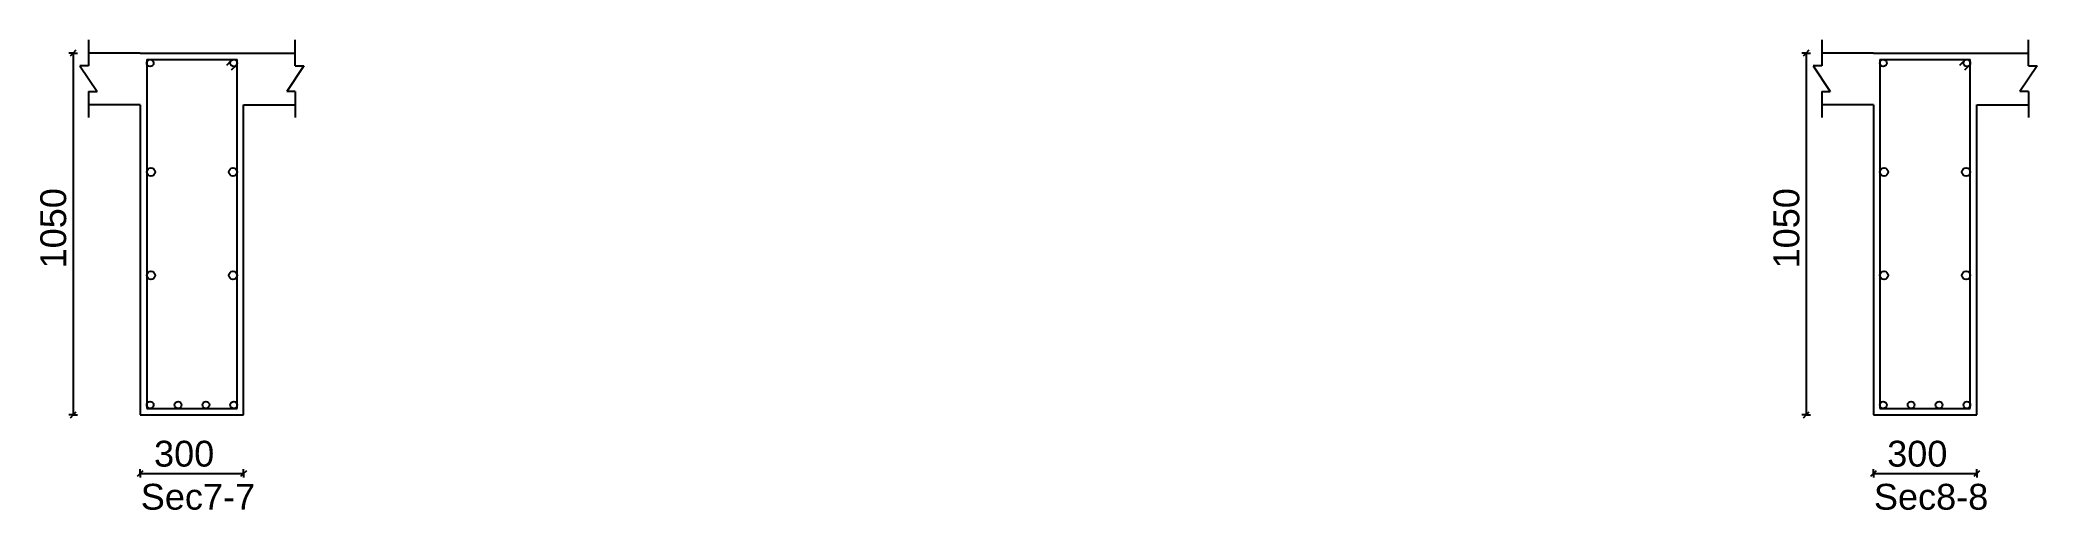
# Model space of a CAD drawing. Extents: x 0 to 98, y 3 to 248.
# Drawn here: x 69.9 to 75.7, y 233.88 to 235.24 of the extents above; entities that cross this region are included whole.
import ezdxf

# ---------------------------------------------------------------- set-up
doc = ezdxf.new("R2010")
doc.units = 0
for name, color, linetype in [('Beam_Cross_Label', 4, 'CONTINUOUS'), ('Beam_CrossSection', 2, 'CONTINUOUS'), ('dim_all', 7, 'CONTINUOUS'), ('main_botbars', 4, 'CONTINUOUS'), ('main_topbars', 4, 'CONTINUOUS'), ('Sidefacebar', 140, 'CONTINUOUS'), ('Stirrup_bar', 1, 'CONTINUOUS')]:
    doc.layers.add(name, color=color, linetype=linetype)
doc.styles.add('STRUDS_Arial', font='ARIAL.TTF', dxfattribs={"height": 0.04})

msp = doc.modelspace()

# ---------------------------------------------------------------- texts
at = {"layer": 'Beam_Cross_Label', "style": 'STRUDS_Arial'}
for s, p in [('Sec7-7', (70.1965, 233.88)), ('Sec8-8', (75.2265, 233.88))]:
    msp.add_text(s, height=0.075, dxfattribs=at).set_placement(p)
at = {"layer": 'dim_all', "style": 'STRUDS_Arial'}
for p in [(69.98, 234.58), (75.01, 234.58)]:
    msp.add_text('1050', height=0.075, rotation=90, dxfattribs=at).set_placement(p)
for p in [(70.235, 234.005), (75.265, 234.005)]:
    msp.add_text('300', height=0.075, dxfattribs=at).set_placement(p)

# ---------------------------------------------------------------- linework, layer by layer
at = {"layer": 'Beam_CrossSection'}
for p, q in [((70.045, 235.243), (70.045, 235.168)), ((70.645, 235.168), (70.645, 235.243)), ((75.075, 235.243), (75.075, 235.168)), ((75.675, 235.168), (75.675, 235.243)), ((70.045, 235.168), (70.02, 235.168)), ((70.02, 235.168), (70.07, 235.093)), ((70.195, 235.205), (70.045, 235.205)), ((70.195, 235.205), (70.495, 235.205)), ((70.195, 235.205), (70.195, 235.205)), ((70.495, 235.205), (70.495, 235.205)), ((70.495, 235.205), (70.645, 235.205)), ((70.67, 235.168), (70.62, 235.093)), ((70.645, 235.168), (70.67, 235.168)), ((75.075, 235.168), (75.05, 235.168)), ((75.05, 235.168), (75.1, 235.093)), ((75.225, 235.205), (75.075, 235.205)), ((75.225, 235.205), (75.525, 235.205)), ((75.225, 235.205), (75.225, 235.205)), ((75.525, 235.205), (75.525, 235.205)), ((75.525, 235.205), (75.675, 235.205)), ((75.7, 235.168), (75.65, 235.093)), ((75.675, 235.168), (75.7, 235.168)), ((70.045, 235.093), (70.045, 235.018)), ((70.045, 235.093), (70.07, 235.093)), ((70.645, 235.093), (70.62, 235.093)), ((70.645, 235.093), (70.645, 235.018)), ((75.075, 235.093), (75.075, 235.018)), ((75.075, 235.093), (75.1, 235.093)), ((75.675, 235.093), (75.65, 235.093)), ((75.675, 235.093), (75.675, 235.018)), ((70.195, 235.055), (70.045, 235.055)), ((70.195, 235.055), (70.195, 234.155)), ((70.495, 234.155), (70.495, 235.055)), ((70.495, 235.055), (70.645, 235.055)), ((75.225, 235.055), (75.075, 235.055)), ((75.225, 235.055), (75.225, 234.155)), ((75.525, 234.155), (75.525, 235.055)), ((75.525, 235.055), (75.675, 235.055)), ((70.195, 234.155), (70.495, 234.155)), ((75.225, 234.155), (75.525, 234.155))]:
    msp.add_line(p, q, dxfattribs=at)
at = {"layer": 'dim_all'}
for p, q in [((70, 235.205), (70.0089, 235.214)), ((75.03, 235.205), (75.0389, 235.214)), ((70, 235.205), (69.9875, 235.205)), ((70, 235.205), (69.9912, 235.196)), ((70, 235.205), (70.0125, 235.205)), ((70, 235.205), (70, 234.155)), ((75.03, 235.205), (75.0175, 235.205)), ((75.03, 235.205), (75.0212, 235.196)), ((75.03, 235.205), (75.0425, 235.205)), ((75.03, 235.205), (75.03, 234.155)), ((70, 234.155), (70.0089, 234.164)), ((75.03, 234.155), (75.0389, 234.164)), ((70, 234.155), (69.9875, 234.155)), ((70, 234.155), (69.9912, 234.146)), ((70, 234.155), (70.0125, 234.155)), ((75.03, 234.155), (75.0175, 234.155)), ((75.03, 234.155), (75.0212, 234.146)), ((75.03, 234.155), (75.0425, 234.155)), ((70.195, 233.985), (70.195, 233.998)), ((70.195, 233.985), (70.2039, 233.994)), ((70.495, 233.985), (70.495, 233.998)), ((70.495, 233.985), (70.5039, 233.994)), ((75.225, 233.985), (75.225, 233.998)), ((75.225, 233.985), (75.2339, 233.994)), ((75.525, 233.985), (75.525, 233.998)), ((75.525, 233.985), (75.5339, 233.994)), ((70.195, 233.985), (70.1862, 233.976)), ((70.195, 233.985), (70.195, 233.973)), ((70.195, 233.985), (70.495, 233.985)), ((70.495, 233.985), (70.4862, 233.976)), ((70.495, 233.985), (70.495, 233.973)), ((75.225, 233.985), (75.2162, 233.976)), ((75.225, 233.985), (75.225, 233.973)), ((75.225, 233.985), (75.525, 233.985)), ((75.525, 233.985), (75.5162, 233.976)), ((75.525, 233.985), (75.525, 233.973))]:
    msp.add_line(p, q, dxfattribs=at)
at = {"layer": 'main_botbars'}
for centre in [(70.2238, 234.184), (70.3046, 234.184), (70.3855, 234.184), (70.4663, 234.184), (75.2538, 234.184), (75.3346, 234.184), (75.4155, 234.184), (75.4963, 234.184)]:
    msp.add_circle(centre, 0.01, dxfattribs=at)
at = {"layer": 'main_topbars'}
for centre in [(70.2238, 235.176), (70.4663, 235.176), (75.2538, 235.176), (75.4963, 235.176)]:
    msp.add_circle(centre, 0.01, dxfattribs=at)
at = {"layer": 'Sidefacebar'}
for centre in [(70.226, 234.86), (70.464, 234.86), (75.256, 234.86), (75.494, 234.86), (70.226, 234.56), (70.464, 234.56), (75.256, 234.56), (75.494, 234.56)]:
    msp.add_circle(centre, 0.012, dxfattribs=at)
at = {"layer": 'Stirrup_bar'}
for p, q in [((70.2138, 235.186), (70.2138, 234.174)), ((70.2138, 235.186), (70.4763, 235.186)), ((70.4592, 235.183), (70.445, 235.169)), ((70.4733, 235.169), (70.4592, 235.155)), ((70.4763, 234.174), (70.4763, 235.186)), ((75.2438, 235.186), (75.2438, 234.174)), ((75.2438, 235.186), (75.5063, 235.186)), ((75.4892, 235.183), (75.475, 235.169)), ((75.5033, 235.169), (75.4892, 235.155)), ((75.5063, 234.174), (75.5063, 235.186)), ((70.2138, 234.174), (70.4763, 234.174)), ((75.2438, 234.174), (75.5063, 234.174))]:
    msp.add_line(p, q, dxfattribs=at)

msp.set_redraw_order([(e.dxf.handle, doc.entitydb.next_handle()) for e in msp.query("TEXT MTEXT ATTDEF DIMENSION ARC_DIMENSION")])  # texts and dimensions are drawn at this point

doc.saveas('drawing.dxf')
